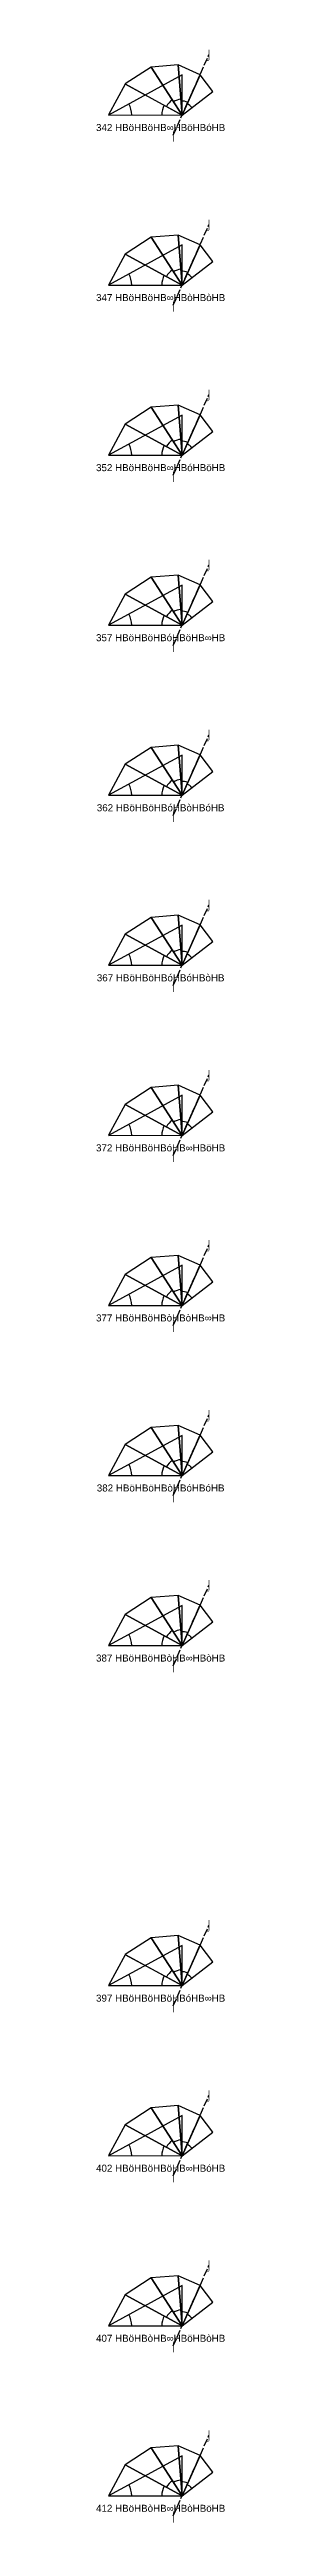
# Model space of a CAD drawing. Header units: millimetres. Extents: x 122552 to 1654769, y -10280102 to 62068.
# Drawn here: x 1105992 to 1126186, y -5198812 to -4810667 of the extents above; entities that cross this region are included whole.
import ezdxf
from ezdxf.enums import TextEntityAlignment as Align

# ---------------------------------------------------------------- set-up
doc = ezdxf.new("R2010")
doc.units = ezdxf.units.MM
doc.linetypes.add('ACAD_ISO02W100', pattern=[15, 12, -3])
for name, color, linetype in [('BASE', 170, 'Continuous'), ('HYPOTENUSE', 20, 'Continuous'), ('PERPENDICULAR', 90, 'Continuous'), ('Standard', 7, 'Continuous')]:
    doc.layers.add(name, color=color, linetype=linetype)
doc.styles.add('Arial', font='arial_0.ttf')

msp = doc.modelspace()

# ---------------------------------------------------------------- texts
at = {"style": 'Arial'}
for s, p in [('⌡', (1123708, -4811448)), ('342 HBöHBöHB∞HBöHBóHB', (1116112, -4822888)), ('⌠', (1118093, -4824087)), ('⌡', (1123708, -4838097)), ('347 HBöHBöHB∞HBòHBòHB', (1116112, -4849537)), ('⌠', (1118093, -4850735)), ('⌡', (1123708, -4864746)), ('352 HBöHBöHB∞HBóHBöHB', (1116112, -4876185)), ('⌠', (1118093, -4877384)), ('⌡', (1123708, -4891395)), ('357 HBöHBöHBóHBöHB∞HB', (1116112, -4902834)), ('⌠', (1118093, -4904033)), ('⌡', (1123708, -4918043)), ('362 HBöHBöHBóHBòHBóHB', (1116112, -4929483)), ('⌠', (1118093, -4930681)), ('⌡', (1123708, -4944692)), ('367 HBöHBöHBóHBóHBòHB', (1116112, -4956131)), ('⌠', (1118093, -4957330)), ('⌡', (1123708, -4971341)), ('372 HBöHBöHBóHB∞HBöHB', (1116112, -4982780)), ('⌠', (1118093, -4983979)), ('⌡', (1123708, -4997989)), ('377 HBöHBöHBòHBòHB∞HB', (1116112, -5009429)), ('⌠', (1118093, -5010627)), ('⌡', (1123708, -5024638)), ('382 HBöHBöHBòHBóHBóHB', (1116112, -5036077)), ('⌠', (1118093, -5037276)), ('⌡', (1123708, -5051287)), ('387 HBöHBöHBòHB∞HBòHB', (1116112, -5062726)), ('⌠', (1118093, -5063925)), ('⌡', (1123708, -5104584)), ('397 HBöHBöHBöHBóHB∞HB', (1116112, -5116023)), ('⌠', (1118093, -5117222)), ('⌡', (1123708, -5131233)), ('402 HBöHBöHBöHB∞HBóHB', (1116112, -5142672)), ('⌠', (1118093, -5143871)), ('⌡', (1123708, -5157881)), ('407 HBöHBòHB∞HBöHBòHB', (1116112, -5169321)), ('⌠', (1118093, -5170519)), ('⌡', (1123708, -5184530)), ('412 HBöHBòHB∞HBòHBöHB', (1116112, -5195969)), ('⌠', (1118093, -5197168))]:
    msp.add_text(s, height=1100, dxfattribs=at).set_placement(p, align=Align.MIDDLE_CENTER)

# ---------------------------------------------------------------- blocks, each defined once
blk = doc.blocks.new('fundamental_block_GT')
at = {"color": 4}
blk.add_arc((0, -2), 277, 359.9799, 28.4254, dxfattribs=at)
at = {"layer": 'BASE'}
blk.add_line((0, 0), (879, -7), dxfattribs=at)
at = {"layer": 'HYPOTENUSE'}
blk.add_line((883, 469), (0, 0), dxfattribs=at)
at = {"layer": 'PERPENDICULAR'}
blk.add_line((879, -7), (883, 469), dxfattribs=at)

# ---------------------------------------------------------------- linework, layer by layer
at = {"linetype": 'ACAD_ISO02W100', "ltscale": 100}
for p, q in [((1118093, -4824087), (1123708, -4811448)), ((1118093, -4850735), (1123708, -4838097)), ((1118093, -4877384), (1123708, -4864746)), ((1118093, -4904033), (1123708, -4891395)), ((1118093, -4930681), (1123708, -4918043)), ((1118093, -4957330), (1123708, -4944692)), ((1118093, -4983979), (1123708, -4971341)), ((1118093, -5010627), (1123708, -4997989)), ((1118093, -5037276), (1123708, -5024638)), ((1118093, -5063925), (1123708, -5051287)), ((1118093, -5117222), (1123708, -5104584)), ((1118093, -5143871), (1123708, -5131233)), ((1118093, -5170519), (1123708, -5157881)), ((1118093, -5197168), (1123708, -5184530))]:
    msp.add_line(p, q, dxfattribs=at)

# ---------------------------------------------------------------- block references
for p, xscale, yscale, zscale, rotation in [((1119497, -4820927), 11.58735412275403, 11.58735412275403, 11.58735412275403, 152.0000000000003), ((1119497, -4820927), 10.18429076373601, 10.18429076373601, 10.18429076373601, 123.5116672382091), ((1119497, -4820927), 8.951118371073738, 8.951118371073738, 8.951118371073738, 95.02333447641972), ((1119497, -4820927), 7.867265571233179, 7.867265571233179, 7.867265571233179, 66.53500171462207), ((1119497, -4820927), 6.914651890687182, 6.914651890687182, 6.914651890687182, 38.04666895282346), ((1119497, -4847576), 10.18429076373601, 10.18429076373601, 10.18429076373601, 123.5116672382091), ((1119497, -4847576), 8.951118371073738, 8.951118371073738, 8.951118371073738, 95.02333447641972), ((1119497, -4847576), 7.867265571233179, 7.867265571233179, 7.867265571233179, 66.53500171462207), ((1119497, -4847576), 11.58735412275403, 11.58735412275403, 11.58735412275403, 152.0000000000003), ((1119497, -4847576), 6.914651890687182, 6.914651890687182, 6.914651890687182, 38.04666895282346), ((1119497, -4874225), 10.18429076373601, 10.18429076373601, 10.18429076373601, 123.5116672382091), ((1119497, -4874225), 8.951118371073738, 8.951118371073738, 8.951118371073738, 95.02333447641972), ((1119497, -4874225), 7.867265571233168, 7.867265571233168, 7.867265571233168, 66.53500171462122), ((1119497, -4874225), 11.58735412275403, 11.58735412275403, 11.58735412275403, 152.0000000000003), ((1119497, -4874225), 6.914651890687182, 6.914651890687182, 6.914651890687182, 38.04666895282346), ((1119497, -4900873), 10.18429076373601, 10.18429076373601, 10.18429076373601, 123.5116672382091), ((1119497, -4900873), 8.951118371073738, 8.951118371073738, 8.951118371073738, 95.02333447641972), ((1119497, -4900873), 7.867265571233179, 7.867265571233179, 7.867265571233179, 66.53500171462207), ((1119497, -4900873), 11.58735412275403, 11.58735412275403, 11.58735412275403, 152.0000000000003), ((1119497, -4900873), 6.914651890687182, 6.914651890687182, 6.914651890687182, 38.04666895282346), ((1119497, -4927522), 10.18429076373601, 10.18429076373601, 10.18429076373601, 123.5116672382091), ((1119497, -4927522), 8.951118371073738, 8.951118371073738, 8.951118371073738, 95.02333447641972), ((1119497, -4927522), 7.867265571233179, 7.867265571233179, 7.867265571233179, 66.53500171462207), ((1119497, -4927522), 6.914651890687182, 6.914651890687182, 6.914651890687182, 38.04666895282346), ((1119497, -4927522), 11.58735412275403, 11.58735412275403, 11.58735412275403, 152.0000000000003), ((1119497, -4954171), 10.18429076373601, 10.18429076373601, 10.18429076373601, 123.5116672382091), ((1119497, -4954171), 8.951118371073738, 8.951118371073738, 8.951118371073738, 95.02333447641972), ((1119497, -4954171), 7.867265571233179, 7.867265571233179, 7.867265571233179, 66.53500171462207), ((1119497, -4954171), 6.914651890687182, 6.914651890687182, 6.914651890687182, 38.04666895282346), ((1119497, -4954171), 11.58735412275403, 11.58735412275403, 11.58735412275403, 152.0000000000003), ((1119497, -4980819), 11.58735412275403, 11.58735412275403, 11.58735412275403, 152.0000000000003), ((1119497, -4980819), 10.18429076373601, 10.18429076373601, 10.18429076373601, 123.5116672382091), ((1119497, -4980819), 8.951118371073738, 8.951118371073738, 8.951118371073738, 95.02333447641972), ((1119497, -4980819), 7.867265571233168, 7.867265571233168, 7.867265571233168, 66.53500171462122), ((1119497, -4980819), 6.914651890687182, 6.914651890687182, 6.914651890687182, 38.04666895282346), ((1119497, -5007468), 11.58735412275403, 11.58735412275403, 11.58735412275403, 152.0000000000003), ((1119497, -5007468), 10.18429076373601, 10.18429076373601, 10.18429076373601, 123.5116672382091), ((1119497, -5007468), 8.951118371073738, 8.951118371073738, 8.951118371073738, 95.02333447641972), ((1119497, -5007468), 7.867265571233179, 7.867265571233179, 7.867265571233179, 66.53500171462207), ((1119497, -5007468), 6.914651890687182, 6.914651890687182, 6.914651890687182, 38.04666895282346), ((1119497, -5034117), 8.951118371073738, 8.951118371073738, 8.951118371073738, 95.02333447641972), ((1119497, -5034117), 7.867265571233179, 7.867265571233179, 7.867265571233179, 66.53500171462207), ((1119497, -5034117), 11.58735412275403, 11.58735412275403, 11.58735412275403, 152.0000000000003), ((1119497, -5034117), 10.18429076373601, 10.18429076373601, 10.18429076373601, 123.5116672382091), ((1119497, -5034117), 6.914651890687182, 6.914651890687182, 6.914651890687182, 38.04666895282346), ((1119497, -5060765), 10.18429076373601, 10.18429076373601, 10.18429076373601, 123.5116672382091), ((1119497, -5060765), 8.951118371073738, 8.951118371073738, 8.951118371073738, 95.02333447641972), ((1119497, -5060765), 7.867265571233179, 7.867265571233179, 7.867265571233179, 66.53500171462207), ((1119497, -5060765), 11.58735412275403, 11.58735412275403, 11.58735412275403, 152.0000000000003), ((1119497, -5060765), 6.914651890687182, 6.914651890687182, 6.914651890687182, 38.04666895282346), ((1119497, -5114063), 10.18429076373601, 10.18429076373601, 10.18429076373601, 123.5116672382091), ((1119497, -5114063), 8.951118371073738, 8.951118371073738, 8.951118371073738, 95.02333447641972), ((1119497, -5114063), 7.867265571233179, 7.867265571233179, 7.867265571233179, 66.53500171462207), ((1119497, -5114063), 6.914651890687182, 6.914651890687182, 6.914651890687182, 38.04666895282346), ((1119497, -5114063), 11.58735412275403, 11.58735412275403, 11.58735412275403, 152.0000000000003), ((1119497, -5140711), 10.18429076373601, 10.18429076373601, 10.18429076373601, 123.5116672382091), ((1119497, -5140711), 8.951118371073738, 8.951118371073738, 8.951118371073738, 95.02333447641972), ((1119497, -5140711), 7.867265571233179, 7.867265571233179, 7.867265571233179, 66.53500171462207), ((1119497, -5140711), 6.914651890687182, 6.914651890687182, 6.914651890687182, 38.04666895282346), ((1119497, -5140711), 11.58735412275403, 11.58735412275403, 11.58735412275403, 152.0000000000003), ((1119497, -5167360), 10.18429076373601, 10.18429076373601, 10.18429076373601, 123.5116672382091), ((1119497, -5167360), 8.951118371073518, 8.951118371073518, 8.951118371073518, 95.02333447641668), ((1119497, -5167360), 7.867265571232678, 7.867265571232678, 7.867265571232678, 66.53500171461897), ((1119497, -5167360), 6.914651890686425, 6.914651890686425, 6.914651890686425, 38.04666895281858), ((1119497, -5167360), 11.58735412275403, 11.58735412275403, 11.58735412275403, 152.0000000000003), ((1119497, -5194009), 11.58735412275403, 11.58735412275403, 11.58735412275403, 152.0000000000003), ((1119497, -5194009), 10.18429076373601, 10.18429076373601, 10.18429076373601, 123.5116672382091), ((1119497, -5194009), 8.951118371073518, 8.951118371073518, 8.951118371073518, 95.02333447641668), ((1119497, -5194009), 7.867265571232669, 7.867265571232669, 7.867265571232669, 66.5350017146181), ((1119497, -5194009), 6.914651890686425, 6.914651890686425, 6.914651890686425, 38.04666895281858)]:
    msp.add_blockref('fundamental_block_GT', p, dxfattribs=dict(xscale=xscale, yscale=yscale, zscale=zscale, rotation=rotation))
at = {"layer": 'Standard', "xscale": 13.18371388650824, "yscale": 13.18371388650824, "zscale": 13.18371388650824, "rotation": 0.4883327617913192}
for p in [(1107909, -4820927), (1107909, -4847576), (1107909, -4874225), (1107909, -4900873), (1107909, -4927522), (1107909, -4954171), (1107909, -4980819), (1107909, -5007468), (1107909, -5034117), (1107909, -5060765), (1107909, -5114063), (1107909, -5140711), (1107909, -5167360), (1107909, -5194009)]:
    msp.add_blockref('fundamental_block_GT', p, dxfattribs=at)

msp.set_redraw_order([(e.dxf.handle, doc.entitydb.next_handle()) for e in msp.query("TEXT MTEXT ATTDEF DIMENSION ARC_DIMENSION")])  # texts and dimensions are drawn at this point

doc.saveas('drawing.dxf')
